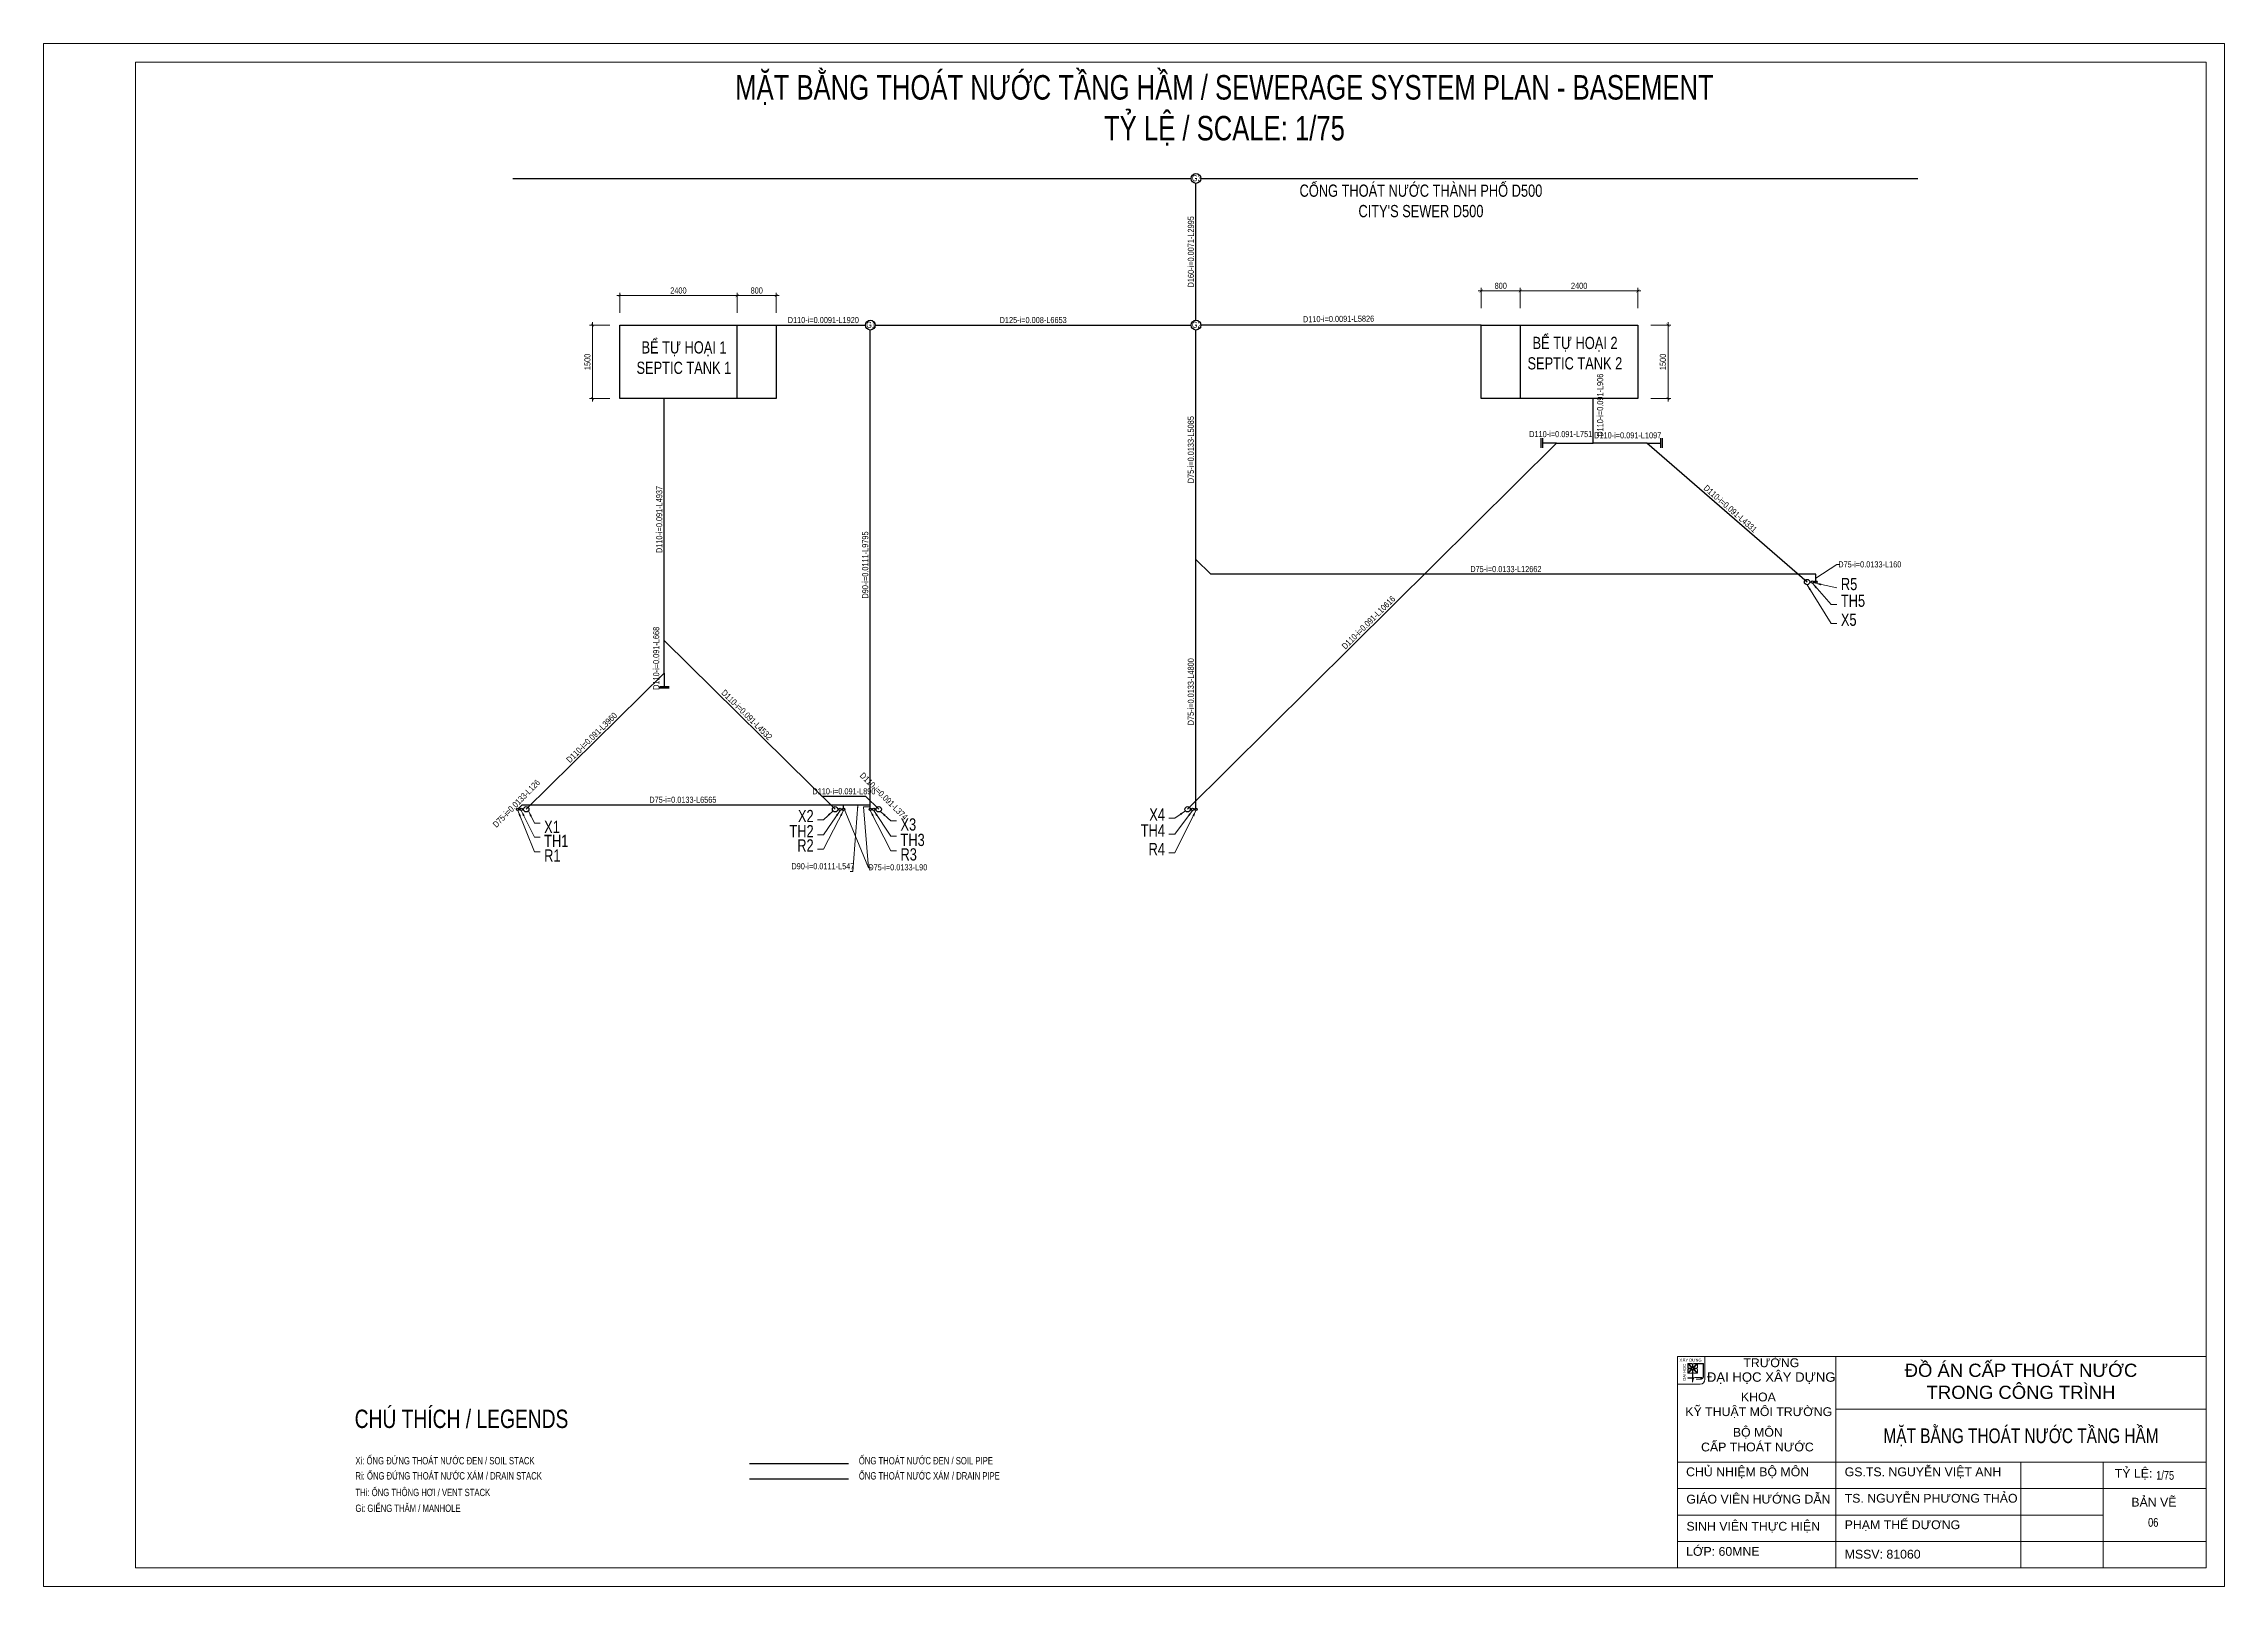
# Model space of a CAD drawing. Header units: millimetres. Extents: x -819040 to 60987, y -269988 to 131461.
# Drawn here: x -107931 to -63381, y -44067 to -12567 of the extents above; entities that cross this region are included whole.
import ezdxf
from ezdxf.enums import TextEntityAlignment as Align

# ---------------------------------------------------------------- set-up
doc = ezdxf.new("R2010")
doc.units = ezdxf.units.MM
doc.layers.get('0').update_dxf_attribs({"lineweight": 9})
doc.layers.get('Defpoints').update_dxf_attribs({"lineweight": 9})
for name, color, linetype, lineweight in [('BE TU HOAI', 6, 'Continuous', 30), ('GHI CHU', 51, 'Continuous', 9), ('GHI CHU @ 100', 51, 'Continuous', 9), ('GHI CHU @ 50', 51, 'Continuous', 9), ('KHUNG GIAY-A2', 7, 'Continuous', 9), ('KHUNG TEN', 7, 'Continuous', 9), ('KICH THUOC', 21, 'Continuous', 13), ('KICH THUOC @ 50', 21, 'Continuous', 13), ('NETMANH', 43, 'Continuous', 9), ('NETMANH @ 50', 43, 'Continuous', 9), ('THOAT HOI-CONTINOUS', 2, 'Continuous', 30), ('THOAT RUA-CONTINOUS', 3, 'Continuous', 30), ('THOAT RUA-MIENG BAT', 3, 'ONG_THOAT', 30), ('THOAT XI-CONTINOUS', 6, 'Continuous', 30), ('THOAT XI-MIENG BAT', 6, 'ONG_THOAT', 30)]:
    doc.layers.add(name, color=color, linetype=linetype, lineweight=lineweight)
doc.styles.add('ARIANH', font='VnArialH.TTF')
doc.styles.add('KICH THUOC', font='arial.ttf', dxfattribs={"width": 0.75})
doc.styles.get("Standard").update_dxf_attribs({"font": 'arial.ttf', "width": 0.75})
doc.styles.add('TCVN-10', font='arial.ttf', dxfattribs={"width": 0.75, "height": 10})
doc.styles.add('TCVN-2.5', font='arial.ttf', dxfattribs={"width": 0.75, "height": 2.5})
doc.linetypes.add('ONG_THOAT', pattern='A,6,-1,[")",Standard,S=2,R=0,X=-0.466667,Y=-1],-0.2', length=7.2)
doc.dimstyles.new('TCVN-2.5', dxfattribs={"dimtxt": 2.5, "dimasz": 1.2, "dimexe": 1.2, "dimexo": 0, "dimgap": 0.8, "dimtad": 1, "dimtoh": 1, "dimdec": 0, "dimzin": 0, "dimdsep": 46, "dimtxsty": 'KICH THUOC', "dimblk": 'ARCHTICK', "dimcen": 1.2, "dimdle": 1.2, "dimclrd": 31, "dimclre": 31, "dimclrt": 256, "dimadec": 0, "dimazin": 0, "dimtm": 1e-09, "dimtfac": 1, "dimtdec": 0, "dimtix": 1, "dimtofl": 0, "dimtmove": 0, "dimatfit": 2, "dimfxl": 7, "dimfxlon": 1, "dimtolj": 1, "dimtzin": 0, "dimlwd": -1, "dimlwe": -1, "dimarcsym": 1})
doc.dimstyles.new('TCVN-2.5 D-i-L', dxfattribs={"dimtxt": 2.5, "dimasz": 1.2, "dimexe": 1.2, "dimexo": 0, "dimgap": 0.8, "dimtad": 1, "dimtoh": 1, "dimdec": 0, "dimzin": 0, "dimdsep": 46, "dimtxsty": 'KICH THUOC', "dimblk": 'ARCHTICK', "dimcen": 1.2, "dimdle": 1.2, "dimse1": 1, "dimse2": 1, "dimsd1": 1, "dimsd2": 1, "dimclrd": 256, "dimclre": 256, "dimclrt": 256, "dimadec": 0, "dimazin": 0, "dimtm": 1e-09, "dimtfac": 1, "dimtdec": 0, "dimtofl": 0, "dimtmove": 1, "dimatfit": 2, "dimfxl": 1, "dimtolj": 1, "dimtzin": 0, "dimlwd": -1, "dimlwe": -1, "dimarcsym": 1})

msp = doc.modelspace()

# ---------------------------------------------------------------- texts
at = {"layer": 'GHI CHU', "insert": (-83687.1, -15443.5), "char_height": 250, "attachment_point": 1}
msp.add_mtext_dynamic_manual_height_columns("\\pi1413.34108;CỐNG THOÁT NƯỚC THÀNH PHỐ D500\\P\\pi2616.4874;CITY'S SEWER D500", width=7761.027, gutter_width=301.5, heights=[819.1], dxfattribs=at)
at = {"layer": 'GHI CHU @ 100', "char_height": 250, "attachment_point": 1, "style": 'TCVN-2.5'}
for s, insert in [('\\pi622.65006;BỂ TỰ HOẠI 1\\P\\pi519.75528;SEPTIC TANK 1', (-96339, -18643.5)), ('\\pi605.51159;BỂ TỰ HOẠI 2\\P\\pi502.61681;SEPTIC TANK 2', (-78119.6, -18552.5))]:
    msp.add_mtext_dynamic_manual_height_columns(s, width=2915.534, gutter_width=1250, heights=[0], dxfattribs=dict(at, insert=insert))
at = {"layer": 'GHI CHU @ 100', "char_height": 250, "style": 'TCVN-2.5'}
for s, insert, attachment_point in [('R5', (-71215.3, -23729.2), 7), ('TH5', (-71215.3, -24070.5), 7), ('X5', (-71215.3, -24457.9), 7), ('X1', (-97706.2, -28434.9), 1), ('X2', (-92200.3, -28462.8), 9), ('X3', (-90426.2, -28384.5), 1), ('TH4', (-85023.6, -28756.8), 9), ('X4', (-85023.6, -28432.8), 9), ('TH1', (-97706.2, -28721.3), 1), ('TH2', (-92200.3, -28771.8), 9), ('R2', (-92200.3, -29063.2), 9), ('TH3', (-90426.2, -28699.8), 1), ('R4', (-85023.6, -29136.9), 9), ('R1', (-97706.2, -29019.1), 1), ('R3', (-90426.2, -28995.9), 1)]:
    msp.add_mtext(s, dxfattribs=dict(at, insert=insert, attachment_point=attachment_point))
at = {"layer": 'GHI CHU @ 50', "style": 'TCVN-2.5', "width": 0.75}
for s, p in [('G3', (-84473.6, -15375.8)), ('G1', (-91127.1, -18370.4)), ('G2', (-84473.6, -18370.4))]:
    msp.add_text(s, height=125, dxfattribs=at).set_placement(p)
at = {"layer": 'GHI CHU @ 50', "insert": (-83808.1, -13930.8), "char_height": 500, "attachment_point": 5, "style": 'TCVN-10'}
msp.add_mtext_dynamic_manual_height_columns('MẶT BẰNG THOÁT NƯỚC TẦNG HẦM / SEWERAGE SYSTEM PLAN - BASEMENT\\PTỶ LỆ / SCALE: 1/75', width=21002.742, gutter_width=2500, heights=[0], dxfattribs=at)
at = {"layer": 'KICH THUOC @ 50', "char_height": 125, "style": 'KICH THUOC'}
for insert, attachment_point in [((-71236.4, -23142.1), 1), ((-91781.4, -29063.4), 9), ((-91226.1, -29289.4), 1), ((-91078.4, -29209.5), 9), ((-91076.8, -29084.5), 1)]:
    msp.add_mtext('\\A1;', dxfattribs=dict(at, insert=insert, attachment_point=attachment_point))

# ---------------------------------------------------------------- blocks, each defined once
blk = doc.blocks.new('_ArchTick')
at = {"color": 0, "linetype": 'ByBlock', "const_width": 0.15}
blk.add_lwpolyline([(-0.5, -0.5), (0.5, 0.5)], dxfattribs=at)
blk = doc.blocks.new('*U281')
at = {"layer": 'KHUNG TEN'}
for p, q in [((0, 2880), (-7200, 2880)), ((-7200, 0), (-7200, 2880)), ((-6824, 2880), (-7200, 2880)), ((-7200, 2503), (-7200, 2880)), ((-7056, 2782), (-7005, 2782)), ((-7056, 2777), (-7056, 2782)), ((-7056, 2782), (-7005, 2782)), ((-7056, 2778), (-7056, 2782)), ((-7056, 2782), (-7005, 2782)), ((-7056, 2777), (-7056, 2782)), ((-7056, 2781), (-7006, 2781)), ((-7056, 2777), (-7056, 2781)), ((-7056, 2778), (-6997, 2720)), ((-7055, 2732), (-7056, 2778)), ((-7056, 2777), (-6998, 2719)), ((-7056, 2731), (-7056, 2777)), ((-7056, 2777), (-6998, 2719)), ((-7056, 2731), (-7056, 2777)), ((-7056, 2777), (-6998, 2719)), ((-7056, 2731), (-7056, 2777)), ((-7056, 2655), (-6998, 2714)), ((-7056, 2656), (-6997, 2714)), ((-7056, 2656), (-6998, 2714)), ((-7056, 2655), (-6998, 2713)), ((-7055, 2703), (-7056, 2656)), ((-7056, 2702), (-7056, 2655)), ((-7056, 2702), (-7056, 2655)), ((-7056, 2702), (-7056, 2656)), ((-7052, 2782), (-6994, 2724)), ((-7052, 2782), (-6994, 2724)), ((-7052, 2781), (-6994, 2723)), ((-7052, 2651), (-6994, 2709)), ((-7052, 2651), (-6994, 2709)), ((-7052, 2651), (-6994, 2709)), ((-7051, 2782), (-6993, 2724)), ((-7051, 2720), (-7044, 2716)), ((-7051, 2712), (-7044, 2716)), ((-7051, 2652), (-6993, 2710)), ((-7050, 2721), (-7044, 2716)), ((-7050, 2721), (-7043, 2717)), ((-7050, 2721), (-7044, 2716)), ((-7050, 2713), (-7043, 2717)), ((-7050, 2712), (-7044, 2716)), ((-7050, 2712), (-7044, 2716)), ((-6998, 2719), (-7049, 2719)), ((-6997, 2720), (-7048, 2720)), ((-6998, 2719), (-7048, 2719)), ((-6998, 2719), (-7048, 2719)), ((-6998, 2714), (-7048, 2714)), ((-6998, 2714), (-7048, 2714)), ((-6998, 2713), (-7048, 2713)), ((-6997, 2714), (-7047, 2714)), ((-6995, 2774), (-6991, 2769)), ((-6995, 2774), (-6991, 2769)), ((-6994, 2775), (-6990, 2770)), ((-6994, 2774), (-6991, 2769)), ((-6994, 2724), (-6994, 2770)), ((-6994, 2723), (-6994, 2770)), ((-6994, 2724), (-6994, 2770)), ((-6994, 2529), (-6994, 2709)), ((-6994, 2529), (-6994, 2709)), ((-6994, 2529), (-6994, 2709)), ((-6993, 2724), (-6993, 2771)), ((-6993, 2530), (-6993, 2710)), ((-6987, 2774), (-6991, 2769)), ((-6988, 2774), (-6991, 2769)), ((-6987, 2774), (-6991, 2769)), ((-6987, 2775), (-6990, 2770)), ((-6930, 2782), (-6988, 2724)), ((-6930, 2782), (-6988, 2724)), ((-6930, 2781), (-6988, 2723)), ((-6988, 2724), (-6988, 2770)), ((-6988, 2723), (-6988, 2770)), ((-6988, 2724), (-6988, 2770)), ((-6930, 2651), (-6988, 2709)), ((-6988, 2560), (-6988, 2709)), ((-6930, 2651), (-6988, 2709)), ((-6988, 2560), (-6988, 2709)), ((-6930, 2651), (-6988, 2709)), ((-6988, 2560), (-6988, 2709)), ((-6929, 2782), (-6987, 2724)), ((-6987, 2724), (-6987, 2771)), ((-6929, 2652), (-6987, 2710)), ((-6987, 2561), (-6987, 2710)), ((-6926, 2777), (-6984, 2719)), ((-6926, 2777), (-6984, 2719)), ((-6925, 2777), (-6984, 2719)), ((-6984, 2719), (-6937, 2719)), ((-6984, 2719), (-6938, 2719)), ((-6984, 2719), (-6937, 2719)), ((-6926, 2655), (-6984, 2714)), ((-6984, 2714), (-6937, 2714)), ((-6925, 2656), (-6984, 2714)), ((-6984, 2714), (-6937, 2714)), ((-6926, 2655), (-6984, 2713)), ((-6984, 2713), (-6938, 2713)), ((-6925, 2778), (-6983, 2720)), ((-6983, 2720), (-6937, 2720)), ((-6925, 2656), (-6983, 2714)), ((-6983, 2714), (-6937, 2714)), ((-6977, 2781), (-6847, 2781)), ((-6976, 2782), (-6847, 2782)), ((-6976, 2782), (-6846, 2782)), ((-6976, 2782), (-6847, 2782)), ((-6934, 2720), (-6938, 2716)), ((-6934, 2720), (-6938, 2716)), ((-6933, 2720), (-6938, 2717)), ((-6938, 2717), (-6933, 2713)), ((-6938, 2716), (-6934, 2713)), ((-6938, 2716), (-6934, 2713)), ((-6933, 2721), (-6937, 2717)), ((-6937, 2717), (-6933, 2714)), ((-6926, 2777), (-6926, 2782)), ((-6926, 2777), (-6926, 2781)), ((-6926, 2731), (-6926, 2777)), ((-6926, 2731), (-6926, 2777)), ((-6926, 2702), (-6926, 2655)), ((-6926, 2702), (-6926, 2655)), ((-6925, 2778), (-6925, 2782)), ((-6925, 2777), (-6925, 2782)), ((-6925, 2732), (-6925, 2778)), ((-6925, 2731), (-6925, 2777)), ((-6925, 2703), (-6925, 2656)), ((-6925, 2702), (-6925, 2656)), ((-6847, 2782), (-6847, 2595)), ((-6847, 2782), (-6847, 2595)), ((-6847, 2781), (-6847, 2595)), ((-6846, 2782), (-6846, 2596)), ((-6824, 2880), (-6824, 2570)), ((-5040, 0), (-5040, 2880)), ((0, 2160), (0, 2880)), ((-6890, 2503), (-7200, 2503)), ((-6994, 2589), (-7058, 2589)), ((-7058, 2582), (-7058, 2589)), ((-6994, 2589), (-7058, 2589)), ((-7058, 2583), (-7058, 2589)), ((-6994, 2588), (-7058, 2588)), ((-7058, 2582), (-7058, 2588)), ((-6994, 2583), (-7058, 2583)), ((-6994, 2582), (-7058, 2582)), ((-6994, 2582), (-7058, 2582)), ((-6993, 2589), (-7057, 2589)), ((-7057, 2583), (-7057, 2589)), ((-6993, 2583), (-7057, 2583)), ((-7056, 2656), (-7056, 2652)), ((-7056, 2656), (-7056, 2651)), ((-7056, 2655), (-7056, 2651)), ((-7056, 2655), (-7056, 2651)), ((-7056, 2652), (-7005, 2652)), ((-7056, 2651), (-7005, 2651)), ((-7056, 2651), (-7006, 2651)), ((-7056, 2651), (-7005, 2651)), ((-6994, 2657), (-6991, 2661)), ((-6994, 2657), (-6991, 2661)), ((-6994, 2657), (-6991, 2660)), ((-6985, 2574), (-6994, 2529)), ((-6986, 2574), (-6994, 2529)), ((-6985, 2574), (-6994, 2529)), ((-6993, 2658), (-6990, 2661)), ((-6985, 2575), (-6993, 2530)), ((-6991, 2661), (-6985, 2655)), ((-6991, 2661), (-6985, 2655)), ((-6991, 2660), (-6986, 2655)), ((-6990, 2661), (-6985, 2656)), ((-6977, 2651), (-6926, 2651)), ((-6976, 2652), (-6925, 2652)), ((-6976, 2651), (-6926, 2651)), ((-6976, 2651), (-6925, 2651)), ((-6865, 2591), (-6960, 2591)), ((-6865, 2591), (-6960, 2591)), ((-6864, 2592), (-6959, 2592)), ((-6865, 2591), (-6959, 2591)), ((-6888, 2575), (-6942, 2571)), ((-6888, 2575), (-6942, 2571)), ((-6888, 2575), (-6942, 2571)), ((-6872, 2571), (-6942, 2571)), ((-6872, 2571), (-6942, 2571)), ((-6872, 2571), (-6942, 2571)), ((-6887, 2576), (-6941, 2571)), ((-6871, 2571), (-6941, 2571)), ((-6926, 2655), (-6926, 2651)), ((-6926, 2655), (-6926, 2651)), ((-6925, 2656), (-6925, 2652)), ((-6925, 2656), (-6925, 2651)), ((0, 2160), (-5040, 2160)), ((0, 1440), (0, 2160)), ((-7200, 1440), (0, 1440)), ((-2520, 0), (-2520, 1440)), ((-1401, 0), (-1401, 1440)), ((0, 1080), (0, 1440)), ((-7200, 1080), (0, 1080)), ((0, 360), (0, 1080)), ((-7200, 720), (-1401, 720)), ((-7200, 360), (0, 360)), ((0, 0), (0, 360)), ((-5040, 0), (-7200, 0)), ((-2520, 0), (-5040, 0)), ((-1440, 0), (-2520, 0)), ((0, 0), (-1440, 0))]:
    blk.add_line(p, q, dxfattribs=at)
for points in [[(0, 0), (0, 1440), (-7200, 1440), (-7200, 0)], [(-7200, 0), (0, 0)]]:
    blk.add_lwpolyline(points, dxfattribs=at)
for centre, radius, start, end in [((-7044, 2731), 12.7, 182.09, 237.073), ((-7044, 2731), 12.7, 182.09, 237.073), ((-7043, 2731), 12.7, 182.09, 237.073), ((-7045, 2702), 11.7, 117.544, 179.9029), ((-7045, 2702), 11.7, 117.544, 179.9029), ((-7044, 2702), 11.7, 117.544, 179.9029), ((-7043, 2732), 12.7, 182.09, 237.073), ((-7044, 2703), 11.7, 117.544, 179.9029), ((-7006, 2770), 11.7, 0.049, 89.951), ((-7005, 2770), 11.7, 0.049, 89.951), ((-7005, 2771), 11.7, 0.049, 89.951), ((-7005, 2770), 11.7, 0.049, 89.951), ((-6976, 2770), 11.7, 90.049, 179.951), ((-6976, 2770), 11.7, 90.049, 179.951), ((-6977, 2770), 11.7, 90.049, 179.951), ((-6976, 2771), 11.7, 90.049, 179.951), ((-6938, 2731), 11.7, 270.0009, 359.9029), ((-6938, 2702), 11.7, 0.0971, 89.9991), ((-6937, 2732), 11.7, 270.0009, 359.9029), ((-6937, 2731), 11.7, 270.0009, 359.9029), ((-6937, 2731), 11.7, 270.0009, 359.9029), ((-6937, 2702), 11.7, 0.0971, 89.9991), ((-6937, 2703), 11.7, 0.0971, 89.9991), ((-6937, 2702), 11.7, 0.0971, 89.9991), ((-7006, 2663), 11.7, 270.049, 359.951), ((-7005, 2663), 11.7, 270.049, 359.951), ((-7005, 2664), 11.7, 270.049, 359.951), ((-7005, 2663), 11.7, 270.049, 359.951), ((-6976, 2663), 11.7, 180.049, 269.951), ((-6977, 2663), 11.7, 180.049, 269.951), ((-6976, 2663), 11.7, 180.049, 269.951), ((-6976, 2664), 11.7, 180.049, 269.951), ((-6960, 2563), 28.3, 89.9871, 156.3994), ((-6959, 2564), 28.3, 89.9871, 156.3994), ((-6960, 2563), 28.3, 89.9871, 156.3994), ((-6959, 2563), 28.3, 89.9871, 156.3994), ((-6890, 2569), 65.9, 270, 0), ((-6888, 2600), 24.5, 270, 339.999), ((-6888, 2599), 24.5, 270, 339.999), ((-6888, 2600), 24.5, 270, 339.999), ((-6887, 2600), 24.5, 270, 339.999), ((-6872, 2595), 24.7, 270, 0), ((-6872, 2595), 24.7, 270, 0), ((-6872, 2595), 24.7, 270, 0), ((-6871, 2596), 24.7, 270, 0)]:
    blk.add_arc(centre, radius, start, end, dxfattribs=at)
at = {"layer": 'KHUNG TEN', "style": 'ARIANH'}
for s, p in [('x   y dùng', (-7171, 2810)), ('¢', (-7128, 2809))]:
    blk.add_text(s, height=39, dxfattribs=at).set_placement(p)
blk.add_text('®¹i häc', height=39, rotation=90, dxfattribs=at).set_placement((-7085, 2551))
for s, insert, char_height, width, attachment_point in [('{\\fArial|b0|i0|c0|p34;ĐẠI HỌC XÂY DỰNG}', (-6798, 2663), 128, 7638.54, 1), ('{\\fArial|b0|i0|c0|p34;TRƯỜNG}', (-6301, 2854), 120, 7638.54, 1), ('{\\fArial|b0|i0|c0|p34;ĐỒ ÁN CẤP THOÁT NƯỚC\\PTRONG CÔNG TRÌNH}', (-2520, 2540), 180, 5040, 5), ('\\pi796.03087;{\\fArial|b0|i0|c0|p34;KHOA\\P\\pi38.66388;KỸ THUẬT MÔI TRƯỜNG }', (-7130, 2388), 120, 2055.12, 1), ('\\pi657.88068;{\\fArial|b0|i0|c0|p34;BỘ MÔN \\P\\pi224.82474;CẤP THOÁT NƯỚC}', (-7102, 1907), 120, 1969.62, 1), ('{\\fArial|b0|i0|c0|p34;CHỦ NHIỆM BỘ MÔN}', (-7081, 1369), 120, 2368.22, 1), ('{\\fArial|b0|i0|c0|p34;GS.TS. NGUYỄN VIỆT ANH}', (-4921, 1369), 120, 2368.22, 1), ('{\\fArial|b0|i0|c0|p34;TỶ LỆ:}', (-1243, 1348), 120, 1287.18, 1), ('{\\fArial|b0|i0|c0|p34;GIÁO VIÊN HƯỚNG DẪN}', (-7078, 997), 120, 2368.22, 1), ('{\\fArial|b0|i0|c0|p34;TS. NGUYỄN PHƯƠNG THẢO}', (-4921, 1009), 120, 2537.36, 1), ('{\\fArial|b0|i0|c0|p34;BẢN VẼ }', (-1017, 956), 120, 1287.18, 1), ('{\\fArial|b0|i0|c0|p34;SINH VIÊN THỰC HIỆN}', (-7076, 628), 120, 2368.22, 1), ('{\\fArial|b0|i0|c0|p34;PHẠM THẾ DƯƠNG}', (-4921, 649), 120, 2368.22, 1), ('L{\\fArial|b0|i0|c0|p34;Ớ}P: 60MNE', (-7081, 286), 120, 2368.22, 1), ('MSSV: 81060', (-4921, 248), 120, 2368.22, 1)]:
    blk.add_mtext(s, dxfattribs=dict(at, insert=insert, char_height=char_height, width=width, attachment_point=attachment_point))
at = {"layer": 'KHUNG TEN', "width": 0.75}
blk.add_attdef('TEN_BAN_VE', text='', height=200, dxfattribs=at).set_placement((-2520, 1800), align=Align.MIDDLE_CENTER)
at = {"layer": 'KHUNG TEN', "style": 'TCVN-10', "width": 0.75}
for tag, p in [('TY_LE', (-679, 1201)), ('STT', (-789, 561)), ('NGAY_HOAN_THANH', (-1271, 121))]:
    blk.add_attdef(tag, p, '', height=120, dxfattribs=at)
blk = doc.blocks.new('*D2003')
at = {"layer": 'Defpoints', "color": 0, "transparency": 16777216}
for p in [(-95251, -25420), (-95251, -25420), (-98071, -28200)]:
    blk.add_point(p, dxfattribs=at)
at = {"layer": 'KICH THUOC', "transparency": 16777216, "insert": (-96734, -26736), "char_height": 125, "attachment_point": 5, "rotation": 44.5904, "style": 'KICH THUOC'}
blk.add_mtext('\\A1;D110-i=0.091-L3960', dxfattribs=at)
blk = doc.blocks.new('*D2004')
at = {"layer": 'Defpoints', "color": 0, "transparency": 16777216}
for p in [(-95251, -24752), (-92027, -27937), (-92027, -27937)]:
    blk.add_point(p, dxfattribs=at)
at = {"layer": 'KICH THUOC', "transparency": 16777216, "insert": (-93566, -26271), "char_height": 125, "attachment_point": 5, "rotation": 315.3485, "style": 'KICH THUOC'}
blk.add_mtext('\\A1;D110-i=0.091-L4532', dxfattribs=at)
blk = doc.blocks.new('*D2005')
at = {"layer": 'Defpoints', "color": 0, "transparency": 16777216}
for p in [(-92027, -27937), (-91137, -27937), (-91137, -27937)]:
    blk.add_point(p, dxfattribs=at)
at = {"layer": 'KICH THUOC', "transparency": 16777216, "insert": (-91582, -27833), "char_height": 125, "attachment_point": 5, "style": 'KICH THUOC'}
blk.add_mtext('\\A1;D110-i=0.091-L890', dxfattribs=at)
blk = doc.blocks.new('*D2006')
at = {"layer": 'Defpoints', "color": 0, "transparency": 16777216}
for p in [(-95251, -19815), (-95251, -19815), (-95251, -24752)]:
    blk.add_point(p, dxfattribs=at)
at = {"layer": 'KICH THUOC', "transparency": 16777216, "insert": (-95355, -22283), "char_height": 125, "attachment_point": 5, "rotation": 90, "style": 'KICH THUOC'}
blk.add_mtext('\\A1;D110-i=0.091-L4937', dxfattribs=at)
blk = doc.blocks.new('*D2007')
at = {"layer": 'Defpoints', "color": 0, "transparency": 16777216}
for p in [(-77026, -20721), (-77026, -20721), (-84561, -28200)]:
    blk.add_point(p, dxfattribs=at)
at = {"layer": 'KICH THUOC', "transparency": 16777216, "insert": (-80867, -24387), "char_height": 125, "attachment_point": 5, "rotation": 44.785, "style": 'KICH THUOC'}
blk.add_mtext('\\A1;D110-i=0.091-L10616', dxfattribs=at)
blk = doc.blocks.new('*D2008')
at = {"layer": 'Defpoints', "color": 0, "transparency": 16777216}
for p in [(-75178, -20721), (-71906, -23560), (-71906, -23560)]:
    blk.add_point(p, dxfattribs=at)
at = {"layer": 'KICH THUOC', "transparency": 16777216, "insert": (-73474, -22062), "char_height": 125, "attachment_point": 5, "rotation": 319.0496, "style": 'KICH THUOC'}
blk.add_mtext('\\A1;D110-i=0.091-L4331', dxfattribs=at)
blk = doc.blocks.new('*D2009')
at = {"layer": 'Defpoints', "color": 0, "transparency": 16777216}
for p in [(-76275, -20721), (-75178, -20721), (-75178, -20721)]:
    blk.add_point(p, dxfattribs=at)
at = {"layer": 'KICH THUOC', "transparency": 16777216, "insert": (-75570, -20565), "char_height": 125, "attachment_point": 5, "style": 'KICH THUOC'}
blk.add_mtext('\\A1;D110-i=0.091-L1097', dxfattribs=at)
blk = doc.blocks.new('*D2010')
at = {"layer": 'Defpoints', "color": 0, "transparency": 16777216}
for p in [(-77026, -20721), (-76275, -20721), (-76275, -20721)]:
    blk.add_point(p, dxfattribs=at)
at = {"layer": 'KICH THUOC', "transparency": 16777216, "insert": (-76939, -20540), "char_height": 125, "attachment_point": 5, "style": 'KICH THUOC'}
blk.add_mtext('\\A1;D110-i=0.091-L751', dxfattribs=at)
blk = doc.blocks.new('*D2011')
at = {"layer": 'Defpoints', "color": 0, "transparency": 16777216}
for p in [(-76275, -19815), (-76045, -19815), (-76275, -20721)]:
    blk.add_point(p, dxfattribs=at)
at = {"layer": 'KICH THUOC', "transparency": 16777216, "insert": (-76133, -19949), "char_height": 125, "attachment_point": 5, "rotation": 90, "style": 'KICH THUOC'}
blk.add_mtext('\\A1;D110-i=0.091-L906', dxfattribs=at)
blk = doc.blocks.new('*D2012')
at = {"layer": 'Defpoints', "color": 0, "transparency": 16777216}
for p in [(-98155, -28110), (-91590, -28110), (-91590, -28110)]:
    blk.add_point(p, dxfattribs=at)
at = {"layer": 'KICH THUOC', "transparency": 16777216, "insert": (-94872, -28006), "char_height": 125, "attachment_point": 5, "style": 'KICH THUOC'}
blk.add_mtext('\\A1;D75-i=0.0133-L6565', dxfattribs=at)
blk = doc.blocks.new('*D2013')
at = {"layer": 'Defpoints', "color": 0, "transparency": 16777216}
for p in [(-91590, -28110), (-91043, -28110), (-91043, -28110)]:
    blk.add_point(p, dxfattribs=at)
at = {"layer": 'KICH THUOC', "transparency": 16777216, "insert": (-92011, -29363), "char_height": 125, "attachment_point": 5, "style": 'KICH THUOC'}
blk.add_mtext('\\A1;D90-i=0.0111-L547', dxfattribs=at)
blk = doc.blocks.new('*D2014')
at = {"layer": 'Defpoints', "color": 0, "transparency": 16777216}
for p in [(-84390, -23400), (-84390, -23400), (-84390, -28200)]:
    blk.add_point(p, dxfattribs=at)
at = {"layer": 'KICH THUOC', "transparency": 16777216, "insert": (-84494, -25800), "char_height": 125, "attachment_point": 5, "rotation": 90, "style": 'KICH THUOC'}
blk.add_mtext('\\A1;D75-i=0.0133-L4800', dxfattribs=at)
blk = doc.blocks.new('*D2015')
at = {"layer": 'Defpoints', "color": 0, "transparency": 16777216}
for p in [(-84390, -18315), (-84390, -18315), (-84390, -23400)]:
    blk.add_point(p, dxfattribs=at)
at = {"layer": 'KICH THUOC', "transparency": 16777216, "insert": (-84494, -20857), "char_height": 125, "attachment_point": 5, "rotation": 90, "style": 'KICH THUOC'}
blk.add_mtext('\\A1;D75-i=0.0133-L5085', dxfattribs=at)
blk = doc.blocks.new('*D2016')
at = {"layer": 'Defpoints', "color": 0, "transparency": 16777216}
for p in [(-91043, -18315), (-91043, -18315), (-91043, -28110)]:
    blk.add_point(p, dxfattribs=at)
at = {"layer": 'KICH THUOC', "transparency": 16777216, "insert": (-91147, -23212), "char_height": 125, "attachment_point": 5, "rotation": 90, "style": 'KICH THUOC'}
blk.add_mtext('\\A1;D90-i=0.0111-L9795', dxfattribs=at)
blk = doc.blocks.new('*D2017')
at = {"layer": 'Defpoints', "color": 0, "transparency": 16777216}
for p in [(-92963, -18315), (-91043, -18315), (-91043, -18315)]:
    blk.add_point(p, dxfattribs=at)
at = {"layer": 'KICH THUOC', "transparency": 16777216, "insert": (-92003, -18211), "char_height": 125, "attachment_point": 5, "style": 'KICH THUOC'}
blk.add_mtext('\\A1;D110-i=0.0091-L1920', dxfattribs=at)
blk = doc.blocks.new('*D2018')
at = {"layer": 'Defpoints', "color": 0, "transparency": 16777216}
for p in [(-91043, -18315), (-84390, -18315), (-84390, -18315)]:
    blk.add_point(p, dxfattribs=at)
at = {"layer": 'KICH THUOC', "transparency": 16777216, "insert": (-87716, -18211), "char_height": 125, "attachment_point": 5, "style": 'KICH THUOC'}
blk.add_mtext('\\A1;D125-i=0.008-L6653', dxfattribs=at)
blk = doc.blocks.new('*D2019')
at = {"layer": 'Defpoints', "color": 0, "transparency": 16777216}
for p in [(-84390, -18315), (-78564, -18269), (-78564, -18269)]:
    blk.add_point(p, dxfattribs=at)
at = {"layer": 'KICH THUOC', "transparency": 16777216, "insert": (-81477, -18188), "char_height": 125, "attachment_point": 5, "rotation": 0.4514, "style": 'KICH THUOC'}
blk.add_mtext('\\A1;D110-i=0.0091-L5826', dxfattribs=at)
blk = doc.blocks.new('*D2020')
at = {"layer": 'Defpoints', "color": 0, "transparency": 16777216}
for p in [(-84390, -15320), (-84390, -15320), (-84390, -18315)]:
    blk.add_point(p, dxfattribs=at)
at = {"layer": 'KICH THUOC', "transparency": 16777216, "insert": (-84493, -16817), "char_height": 125, "attachment_point": 5, "rotation": 90, "style": 'KICH THUOC'}
blk.add_mtext('\\A1;D160-i=0.0071-L2995', dxfattribs=at)
blk = doc.blocks.new('*D2021')
at = {"layer": 'Defpoints', "color": 0, "transparency": 16777216}
for p in [(-84390, -23400), (-71728, -23400), (-71728, -23400)]:
    blk.add_point(p, dxfattribs=at)
at = {"layer": 'KICH THUOC', "transparency": 16777216, "insert": (-78059, -23296), "char_height": 125, "attachment_point": 5, "style": 'KICH THUOC'}
blk.add_mtext('\\A1;D75-i=0.0133-L12662', dxfattribs=at)
blk = doc.blocks.new('*D2022')
at = {"layer": 'Defpoints', "color": 0, "transparency": 16777216}
for p in [(-98243, -28200), (-98155, -28110), (-98155, -28110)]:
    blk.add_point(p, dxfattribs=at)
at = {"layer": 'KICH THUOC', "transparency": 16777216, "insert": (-98273, -28082), "char_height": 125, "attachment_point": 5, "rotation": 45.4024, "style": 'KICH THUOC'}
blk.add_mtext('\\A1;D75-i=0.0133-L126', dxfattribs=at)
blk = doc.blocks.new('*D2023')
at = {"layer": 'Defpoints', "color": 0, "transparency": 16777216}
for p in [(-71728, -23400), (-71728, -23400), (-71728, -23560)]:
    blk.add_point(p, dxfattribs=at)
at = {"layer": 'KICH THUOC', "transparency": 16777216, "insert": (-70625, -23200), "char_height": 125, "attachment_point": 5, "style": 'KICH THUOC'}
blk.add_mtext('\\A1;D75-i=0.0133-L160', dxfattribs=at)
blk = doc.blocks.new('*D2024')
at = {"layer": 'Defpoints', "color": 0, "transparency": 16777216}
for p in [(-91137, -27937), (-90871, -28200), (-90871, -28200)]:
    blk.add_point(p, dxfattribs=at)
at = {"layer": 'KICH THUOC', "transparency": 16777216, "insert": (-90767, -27932), "char_height": 125, "attachment_point": 5, "rotation": 315.323, "style": 'KICH THUOC'}
blk.add_mtext('\\A1;D110-i=0.091-L374', dxfattribs=at)
blk = doc.blocks.new('*D2025')
at = {"layer": 'Defpoints', "color": 0, "transparency": 16777216}
for p in [(-95251, -24752), (-95251, -24752), (-95251, -25420)]:
    blk.add_point(p, dxfattribs=at)
at = {"layer": 'KICH THUOC', "transparency": 16777216, "insert": (-95417, -25118), "char_height": 125, "attachment_point": 5, "rotation": 90, "style": 'KICH THUOC'}
blk.add_mtext('\\A1;D110-i=0.091-L668', dxfattribs=at)
blk = doc.blocks.new('*D2026')
at = {"layer": 'Defpoints', "color": 0, "transparency": 16777216}
for p in [(-92542, -28200), (-91590, -28110), (-91590, -28200)]:
    blk.add_point(p, dxfattribs=at)
at = {"layer": 'KICH THUOC', "transparency": 16777216, "insert": (-90481, -29385), "char_height": 125, "attachment_point": 5, "style": 'KICH THUOC'}
blk.add_mtext('\\A1;D75-i=0.0133-L90', dxfattribs=at)
blk = doc.blocks.new('*D2027')
at = {"layer": 'Defpoints', "color": 0, "transparency": 16777216}
for p in [(-96163, -18315), (-96717, -19815), (-96163, -19815)]:
    blk.add_point(p, dxfattribs=at)
at = {"layer": 'KICH THUOC', "color": 31, "transparency": 16777216}
for p, q in [((-96717, -18255), (-96717, -19875)), ((-96367, -18315), (-96777, -18315)), ((-96367, -19815), (-96777, -19815))]:
    blk.add_line(p, q, dxfattribs=at)
at = {"layer": 'KICH THUOC', "color": 31, "transparency": 16777216, "xscale": 59.99999999999995, "yscale": 59.99999999999995, "zscale": 59.99999999999995}
for p, rotation in [((-96717, -18315), 90), ((-96717, -19815), 270)]:
    blk.add_blockref('_ArchTick', p, dxfattribs=dict(at, rotation=rotation))
at = {"layer": 'KICH THUOC', "transparency": 16777216, "insert": (-96821, -19065), "char_height": 125, "attachment_point": 5, "rotation": 90, "style": 'KICH THUOC'}
blk.add_mtext('\\A1;1500', dxfattribs=at)
blk = doc.blocks.new('*D2028')
at = {"layer": 'Defpoints', "color": 0, "transparency": 16777216}
for p in [(-75363, -18315), (-75363, -19815), (-74747, -19815)]:
    blk.add_point(p, dxfattribs=at)
at = {"layer": 'NETMANH', "color": 31, "transparency": 16777216}
for p, q in [((-74747, -18255), (-74747, -19875)), ((-75097, -18315), (-74687, -18315)), ((-75097, -19815), (-74687, -19815))]:
    blk.add_line(p, q, dxfattribs=at)
at = {"layer": 'NETMANH', "color": 31, "transparency": 16777216, "xscale": 59.99999999999995, "yscale": 59.99999999999995, "zscale": 59.99999999999995}
for p, rotation in [((-74747, -18315), 90), ((-74747, -19815), 270)]:
    blk.add_blockref('_ArchTick', p, dxfattribs=dict(at, rotation=rotation))
at = {"layer": 'NETMANH', "transparency": 16777216, "insert": (-74851, -19065), "char_height": 125, "attachment_point": 5, "rotation": 90, "style": 'KICH THUOC'}
blk.add_mtext('\\A1;1500', dxfattribs=at)
blk = doc.blocks.new('chu_thich-mat_bang_thoat')
at = {"layer": 'THOAT RUA-MIENG BAT'}
blk.add_line((8842, 1193), (10193, 1193), dxfattribs=at)
at = {"layer": 'THOAT XI-MIENG BAT'}
blk.add_line((8842, 1399), (10193, 1399), dxfattribs=at)
at = {"layer": 'GHI CHU', "insert": (858, 2133), "char_height": 250, "attachment_point": 1}
blk.add_mtext_dynamic_manual_height_columns('\\pi2607.60915;CHÚ THÍCH / LEGENDS', width=8099.21, gutter_width=6731, heights=[913], dxfattribs=at)
at = {"layer": 'GHI CHU @ 100', "char_height": 100, "attachment_point": 1, "style": 'TCVN-2.5'}
for s, insert in [('Xi: ỐNG ĐỨNG THOÁT NƯỚC ĐEN / SOIL STACK', (3476, 1488)), ('ỐNG THOÁT NƯỚC ĐEN / SOIL PIPE', (10332, 1488)), ('Ri: ỐNG ĐỨNG THOÁT NƯỚC XÁM / DRAIN STACK', (3476, 1282)), ('ỐNG THOÁT NƯỚC XÁM / DRAIN PIPE', (10332, 1282)), ('THi: ỐNG THÔNG HƠI / VENT STACK', (3476, 1056)), ('Gi: GIẾNG THĂM / MANHOLE', (3476, 841))]:
    blk.add_mtext_dynamic_manual_height_columns(s, width=3378.17, gutter_width=1250, heights=[0], dxfattribs=dict(at, insert=insert))
blk = doc.blocks.new('*D2100')
at = {"layer": 'Defpoints', "color": 0, "transparency": 16777216}
for p in [(-93763, -17712), (-96163, -18315), (-93763, -18315)]:
    blk.add_point(p, dxfattribs=at)
at = {"layer": 'KICH THUOC', "color": 31, "transparency": 16777216}
for p, q in [((-96223, -17712), (-93703, -17712)), ((-96163, -18062), (-96163, -17652)), ((-93763, -18062), (-93763, -17652))]:
    blk.add_line(p, q, dxfattribs=at)
at = {"layer": 'KICH THUOC', "color": 31, "transparency": 16777216, "xscale": 59.99999999999995, "yscale": 59.99999999999995, "zscale": 59.99999999999995, "rotation": 180}
blk.add_blockref('_ArchTick', (-96163, -17712), dxfattribs=at)
at = {"layer": 'KICH THUOC', "color": 31, "transparency": 16777216, "xscale": 59.99999999999995, "yscale": 59.99999999999995, "zscale": 59.99999999999995}
blk.add_blockref('_ArchTick', (-93763, -17712), dxfattribs=at)
at = {"layer": 'KICH THUOC', "transparency": 16777216, "insert": (-94963, -17608), "char_height": 125, "attachment_point": 5, "style": 'KICH THUOC'}
blk.add_mtext('\\A1;2400', dxfattribs=at)
blk = doc.blocks.new('*D2101')
at = {"layer": 'Defpoints', "color": 0, "transparency": 16777216}
for p in [(-92963, -17712), (-93763, -18315), (-92963, -18315)]:
    blk.add_point(p, dxfattribs=at)
at = {"layer": 'KICH THUOC', "color": 31, "transparency": 16777216}
for p, q in [((-93823, -17712), (-92903, -17712)), ((-93763, -18062), (-93763, -17652)), ((-92963, -18062), (-92963, -17652))]:
    blk.add_line(p, q, dxfattribs=at)
at = {"layer": 'KICH THUOC', "color": 31, "transparency": 16777216, "xscale": 59.99999999999995, "yscale": 59.99999999999995, "zscale": 59.99999999999995, "rotation": 180}
blk.add_blockref('_ArchTick', (-93763, -17712), dxfattribs=at)
at = {"layer": 'KICH THUOC', "color": 31, "transparency": 16777216, "xscale": 59.99999999999995, "yscale": 59.99999999999995, "zscale": 59.99999999999995}
blk.add_blockref('_ArchTick', (-92963, -17712), dxfattribs=at)
at = {"layer": 'KICH THUOC', "transparency": 16777216, "insert": (-93363, -17608), "char_height": 125, "attachment_point": 5, "style": 'KICH THUOC'}
blk.add_mtext('\\A1;800', dxfattribs=at)
blk = doc.blocks.new('*D2102')
at = {"layer": 'Defpoints', "color": 0, "transparency": 16777216}
for p in [(-77764, -17616), (-78564, -18315), (-77764, -18315)]:
    blk.add_point(p, dxfattribs=at)
at = {"layer": 'KICH THUOC', "color": 31, "transparency": 16777216}
for p, q in [((-78624, -17616), (-77704, -17616)), ((-78564, -17966), (-78564, -17556)), ((-77764, -17966), (-77764, -17556))]:
    blk.add_line(p, q, dxfattribs=at)
at = {"layer": 'KICH THUOC', "color": 31, "transparency": 16777216, "xscale": 59.99999999999995, "yscale": 59.99999999999995, "zscale": 59.99999999999995, "rotation": 180}
blk.add_blockref('_ArchTick', (-78564, -17616), dxfattribs=at)
at = {"layer": 'KICH THUOC', "color": 31, "transparency": 16777216, "xscale": 59.99999999999995, "yscale": 59.99999999999995, "zscale": 59.99999999999995}
blk.add_blockref('_ArchTick', (-77764, -17616), dxfattribs=at)
at = {"layer": 'KICH THUOC', "transparency": 16777216, "insert": (-78164, -17512), "char_height": 125, "attachment_point": 5, "style": 'KICH THUOC'}
blk.add_mtext('\\A1;800', dxfattribs=at)
blk = doc.blocks.new('*D2103')
at = {"layer": 'Defpoints', "color": 0, "transparency": 16777216}
for p in [(-75363, -17616), (-77764, -18315), (-75363, -18315)]:
    blk.add_point(p, dxfattribs=at)
at = {"layer": 'KICH THUOC', "color": 31, "transparency": 16777216}
for p, q in [((-77824, -17616), (-75303, -17616)), ((-77764, -17966), (-77764, -17556)), ((-75363, -17966), (-75363, -17556))]:
    blk.add_line(p, q, dxfattribs=at)
at = {"layer": 'KICH THUOC', "color": 31, "transparency": 16777216, "xscale": 59.99999999999995, "yscale": 59.99999999999995, "zscale": 59.99999999999995, "rotation": 180}
blk.add_blockref('_ArchTick', (-77764, -17616), dxfattribs=at)
at = {"layer": 'KICH THUOC', "color": 31, "transparency": 16777216, "xscale": 59.99999999999995, "yscale": 59.99999999999995, "zscale": 59.99999999999995}
blk.add_blockref('_ArchTick', (-75363, -17616), dxfattribs=at)
at = {"layer": 'KICH THUOC', "transparency": 16777216, "insert": (-76563, -17512), "char_height": 125, "attachment_point": 5, "style": 'KICH THUOC'}
blk.add_mtext('\\A1;2400', dxfattribs=at)
blk = doc.blocks.new('ong_kiem_tra_ngang')
at = {"layer": 'THOAT XI-CONTINOUS'}
for p, q in [((0, 0), (0, -280)), ((101, -280), (-101, -280)), ((101, -310), (-101, -310))]:
    blk.add_line(p, q, dxfattribs=at)

# ---------------------------------------------------------------- dimensions: what is measured, and where the dimension line sits
at = {"layer": 'KICH THUOC @ 50'}
for p1, p2, distance, dimstyle, override, picture, middle in [((-84389.7, -18314.5), (-84389.7, -15319.9), 0, 'TCVN-2.5 D-i-L', {"dimscale": 50, "dimpost": 'D160-i=0.0071-L<>', "dimtix": 0, "dimtofl": 0, "dimtmove": 1, "dimatfit": 2}, '*D2020', (-84493.5, -16817.2)), ((-96163, -18314.5), (-93762.9, -18314.5), 602.2, 'TCVN-2.5', {"dimscale": 50, "dimtix": 0, "dimtofl": 0, "dimtmove": 0, "dimatfit": 2}, '*D2100', (-94962.9, -17608.5)), ((-78563.5, -18314.5), (-77763.5, -18314.5), 698.4, 'TCVN-2.5', {"dimscale": 50, "dimtix": 0, "dimtofl": 0, "dimtmove": 0, "dimatfit": 2}, '*D2102', (-78163.5, -17512.3)), ((-96163, -18314.5), (-96163, -19814.9), -554, 'TCVN-2.5', {"dimscale": 50, "dimtix": 0, "dimtofl": 0, "dimtmove": 0, "dimatfit": 2}, '*D2027', (-96820.8, -19064.7)), ((-92962.9, -18314.5), (-91043.1, -18314.5), 0, 'TCVN-2.5 D-i-L', {"dimscale": 50, "dimpost": 'D110-i=0.0091-L<>', "dimtix": 0, "dimtofl": 0, "dimtmove": 1, "dimatfit": 2}, '*D2017', (-92003, -18210.7)), ((-91043.1, -18314.5), (-84389.7, -18314.5), 0, 'TCVN-2.5 D-i-L', {"dimscale": 50, "dimpost": 'D125-i=0.008-L<>', "dimtix": 0, "dimtofl": 0, "dimtmove": 1, "dimatfit": 2}, '*D2018', (-87716.4, -18210.6)), ((-84389.7, -18314.5), (-78563.5, -18268.6), 0, 'TCVN-2.5 D-i-L', {"dimscale": 50, "dimpost": 'D110-i=0.0091-L<>', "dimtix": 0, "dimtofl": 0, "dimtmove": 1, "dimatfit": 2}, '*D2019', (-81477.4, -18187.7)), ((-91043.1321, -28110), (-91043.1321, -18314.5044), 0, 'TCVN-2.5 D-i-L', {"dimscale": 50, "dimpost": 'D90-i=0.0111-L<>', "dimtix": 0, "dimtofl": 0, "dimtmove": 1, "dimatfit": 2}, '*D2016', (-91146.9537, -23212.2522)), ((-84389.6752, -23400), (-84389.6752, -18314.5044), 0, 'TCVN-2.5 D-i-L', {"dimscale": 50, "dimpost": 'D75-i=0.0133-L<>', "dimtix": 0, "dimtofl": 0, "dimtmove": 1, "dimatfit": 2}, '*D2015', (-84493.5394, -20857.2522)), ((-95251.4, -24752), (-95251.4, -19814.9), 0, 'TCVN-2.5 D-i-L', {"dimscale": 50, "dimpost": 'D110-i=0.091-L<>', "dimtix": 0, "dimtofl": 0, "dimtmove": 1, "dimatfit": 2}, '*D2006', (-95355.3, -22283.5)), ((-84561.4, -28199.9), (-77026.4, -20721.2), 0, 'TCVN-2.5 D-i-L', {"dimscale": 50, "dimpost": 'D110-i=0.091-L<>', "dimtix": 0, "dimtofl": 0, "dimtmove": 1, "dimatfit": 2}, '*D2007', (-80867, -24386.8)), ((-75177.6, -20721.2), (-71906.4, -23559.9), 0, 'TCVN-2.5 D-i-L', {"dimscale": 50, "dimpost": 'D110-i=0.091-L<>', "dimtix": 0, "dimtofl": 0, "dimtmove": 2, "dimatfit": 2}, '*D2008', (-73473.9, -22062.1)), ((-84389.7, -28199.9), (-84389.7, -23400), 0, 'TCVN-2.5 D-i-L', {"dimscale": 50, "dimpost": 'D75-i=0.0133-L<>', "dimtix": 0, "dimtofl": 0, "dimtmove": 1, "dimatfit": 2}, '*D2014', (-84493.5, -25799.9)), ((-84389.7, -23400), (-71727.7, -23400), 0, 'TCVN-2.5 D-i-L', {"dimscale": 50, "dimpost": 'D75-i=0.0133-L<>', "dimtix": 0, "dimtofl": 0, "dimtmove": 1, "dimatfit": 2}, '*D2021', (-78058.7, -23296.1)), ((-95251.4, -24752), (-92027.4, -27937.1), 0, 'TCVN-2.5 D-i-L', {"dimscale": 50, "dimpost": 'D110-i=0.091-L<>', "dimtix": 0, "dimtofl": 0, "dimtmove": 1, "dimatfit": 2}, '*D2004', (-93566.4, -26270.7)), ((-98071.4, -28199.9), (-95251.4, -25419.9), 0, 'TCVN-2.5 D-i-L', {"dimscale": 50, "dimpost": 'D110-i=0.091-L<>', "dimtix": 0, "dimtofl": 0, "dimtmove": 1, "dimatfit": 2}, '*D2003', (-96734.3, -26735.9)), ((-98154.5, -28110), (-91589.7, -28110), 0, 'TCVN-2.5 D-i-L', {"dimscale": 50, "dimpost": 'D75-i=0.0133-L<>', "dimtix": 0, "dimtofl": 0, "dimtmove": 1, "dimatfit": 2}, '*D2012', (-94872.1, -28006.1))]:
    dim = msp.add_aligned_dim(p1=p1, p2=p2, distance=distance, dimstyle=dimstyle, override=override, dxfattribs=at)
    dim.commit()
    dim.dimension.update_dxf_attribs({"geometry": picture, "text_midpoint": middle})
for base, p1, p2, picture, middle in [((-92962.9, -17712.3), (-93762.9, -18314.5), (-92962.9, -18314.5), '*D2101', (-93362.9, -17608.5)), ((-75363.4, -17616.1), (-77763.5, -18314.5), (-75363.4, -18314.5), '*D2103', (-76563.5, -17512.3))]:
    dim = msp.add_linear_dim(base=base, p1=p1, p2=p2, angle=180, dimstyle='TCVN-2.5', override={"dimscale": 50, "dimtix": 0, "dimtofl": 0, "dimtmove": 1, "dimatfit": 2}, dxfattribs=at)
    dim.commit()
    dim.dimension.update_dxf_attribs({"geometry": picture, "text_midpoint": middle})
for base, p1, p2, angle, override, picture, middle in [((-76044.6, -19814.9), (-76275, -20721.2), (-76275, -19814.9), 90, {"dimscale": 50, "dimpost": 'D110-i=0.091-L<>', "dimtix": 0, "dimtofl": 0, "dimtmove": 1, "dimatfit": 2}, '*D2011', (-76029.6, -19948.7)), ((-76275, -20721.2), (-77026.4, -20721.2), (-76275, -20721.2), 0, {"dimscale": 50, "dimpost": 'D110-i=0.091-L<>', "dimtix": 0, "dimtofl": 0, "dimtmove": 2, "dimatfit": 2}, '*D2010', (-76939.1, -20539.9)), ((-75177.6, -20721.2), (-76275, -20721.2), (-75177.6, -20721.2), 360, {"dimscale": 50, "dimpost": 'D110-i=0.091-L<>', "dimtix": 0, "dimtofl": 0, "dimtmove": 2, "dimatfit": 2}, '*D2009', (-75570.3, -20564.6)), ((-71727.7, -23400), (-71727.7, -23559.9), (-71727.7, -23400), 90, {"dimscale": 50, "dimpost": 'D75-i=0.0133-L<>', "dimtix": 0, "dimtofl": 0, "dimtmove": 2, "dimatfit": 2}, '*D2023', (-70625.4, -23200.2)), ((-95251.4, -24752), (-95251.4, -25419.9), (-95251.4, -24752), 90, {"dimscale": 50, "dimpost": 'D110-i=0.091-L<>', "dimtix": 0, "dimtofl": 0, "dimtmove": 1, "dimatfit": 2}, '*D2025', (-95313, -25118)), ((-98154.5, -28110), (-98243.1, -28199.9), (-98154.5, -28110), 45.40239, {"dimscale": 50, "dimpost": 'D75-i=0.0133-L<>', "dimtix": 0, "dimtofl": 0, "dimtmove": 1, "dimatfit": 2}, '*D2022', (-98198.8, -28154.9)), ((-90871.4, -28199.9), (-91137.1, -27937.1), (-90871.4, -28199.9), 315.32296, {"dimscale": 50, "dimpost": 'D110-i=0.091-L<>', "dimtix": 0, "dimtofl": 0, "dimtmove": 1, "dimatfit": 2}, '*D2024', (-90839.6, -28006)), ((-91137.1, -27937.1), (-92027.4, -27937.1), (-91137.1, -27937.1), 0, {"dimscale": 50, "dimpost": 'D110-i=0.091-L<>', "dimtix": 0, "dimtofl": 0, "dimtmove": 1, "dimatfit": 2}, '*D2005', (-91582.3, -27937.1)), ((-91043.1, -28110), (-91589.7, -28110), (-91043.1, -28110), 0, {"dimscale": 50, "dimpost": 'D90-i=0.0111-L<>', "dimtix": 0, "dimtofl": 0, "dimtmove": 1, "dimatfit": 2}, '*D2013', (-91456.7, -29467.1)), ((-92542.4, -28199.9), (-91589.7, -28110), (-91589.7, -28199.9), 270, {"dimscale": 50, "dimpost": 'D75-i=0.0133-L<>', "dimtix": 0, "dimtofl": 0, "dimtmove": 1, "dimatfit": 2}, '*D2026', (-90999.3, -29488.7))]:
    dim = msp.add_linear_dim(base=base, p1=p1, p2=p2, angle=angle, dimstyle='TCVN-2.5 D-i-L', override=override, dxfattribs=at)
    dim.commit()
    dim.dimension.update_dxf_attribs({"geometry": picture, "text_midpoint": middle, "dimtype": 161})
at = {"layer": 'NETMANH @ 50'}
dim = msp.add_aligned_dim(p1=(-75363.4, -18314.5), p2=(-75363.4, -19814.9), distance=616.5, dimstyle='TCVN-2.5', override={"dimscale": 50, "dimtix": 0, "dimtofl": 0, "dimtmove": 0, "dimatfit": 2}, dxfattribs=at)
dim.commit()
dim.dimension.update_dxf_attribs({"geometry": '*D2028', "text_midpoint": (-74850.7, -19064.7)})

# ---------------------------------------------------------------- linework, layer by layer
at = {"layer": 'BE TU HOAI'}
for p, q in [((-93762.9, -19814.9), (-93762.9, -18314.5)), ((-77763.5, -19814.9), (-77763.5, -18314.5))]:
    msp.add_line(p, q, dxfattribs=at)
for points in [[(-96163, -18314.5), (-92962.9, -18314.5), (-92962.9, -19814.9), (-96163, -19814.9)], [(-78563.5, -18314.5), (-75363.4, -18314.5), (-75363.4, -19814.9), (-78563.5, -19814.9)]]:
    msp.add_lwpolyline(points, close=True, dxfattribs=at)
at = {"layer": 'KHUNG GIAY-A2'}
for points in [[(-107931.1, -44066.5), (-63381.1, -44066.5), (-63381.1, -12566.5), (-107931.1, -12566.5)], [(-106056.1, -43691.5), (-63756.1, -43691.5), (-63756.1, -12941.5), (-106056.1, -12941.5)]]:
    msp.add_lwpolyline(points, close=True, dxfattribs=at)
at = {"layer": 'THOAT HOI-CONTINOUS'}
for centre in [(-71798.1, -23559.9), (-98172.7, -28199.9), (-91660.1, -28199.9), (-90972.7, -28199.9), (-84460.1, -28199.9)]:
    msp.add_circle(centre, 25, dxfattribs=at)
at = {"layer": 'THOAT RUA-CONTINOUS'}
for centre, radius in [((-84389.7, -15319.9), 100), ((-91043.1, -18314.5), 100), ((-84389.7, -18314.5), 100), ((-71727.7, -23559.9), 25), ((-98243.1, -28199.9), 25), ((-91589.7, -28199.9), 25), ((-91043.1, -28199.9), 25), ((-84389.7, -28199.9), 25)]:
    msp.add_circle(centre, radius, dxfattribs=at)
at = {"layer": 'THOAT RUA-MIENG BAT'}
for p, q in [((-84389.7, -18214.5), (-84389.7, -15419.9)), ((-92962.9, -18314.5), (-91143.1, -18314.5)), ((-91043.1, -28199.9), (-91043.1, -18414.5)), ((-90943.1, -18314.5), (-84489.7, -18314.5)), ((-84389.7, -23100), (-84389.7, -18414.5)), ((-78563.5, -18314.5), (-84289.7, -18314.5)), ((-84389.7, -28199.9), (-84389.7, -23100)), ((-84089.7, -23400), (-84389.7, -23100)), ((-71727.7, -23400), (-84089.7, -23400)), ((-71727.7, -23559.9), (-71727.7, -23400)), ((-98243.1, -28199.9), (-98154.5, -28110)), ((-98154.5, -28110), (-91043.1, -28110)), ((-91589.7, -28199.9), (-91589.7, -28110))]:
    msp.add_line(p, q, dxfattribs=at)
at = {"layer": 'THOAT XI-CONTINOUS', "linetype": 'ByBlock'}
for p, q in [((-98342.2, -15319.9), (-84489.7, -15319.9)), ((-84289.7, -15319.9), (-69642.7, -15319.9))]:
    msp.add_line(p, q, dxfattribs=at)
at = {"layer": 'THOAT XI-CONTINOUS'}
for centre in [(-71906.4, -23559.9), (-98071.4, -28199.9), (-91761.4, -28199.9), (-90871.4, -28199.9), (-84561.4, -28199.9)]:
    msp.add_circle(centre, 55, dxfattribs=at)
at = {"layer": 'THOAT XI-MIENG BAT'}
for p, q in [((-95251.4, -25419.9), (-95251.4, -19814.9)), ((-76275, -20721.2), (-76275, -19814.9)), ((-84561.4, -28199.9), (-77026.4, -20721.2)), ((-77026.4, -20721.2), (-76275, -20721.2)), ((-75177.6, -20721.2), (-76275, -20721.2)), ((-71906.4, -23559.9), (-75177.6, -20721.2)), ((-91761.4, -28199.9), (-95251.4, -24752)), ((-98071.4, -28199.9), (-95251.4, -25419.9)), ((-91137.1, -27937.1), (-92027.4, -27937.1)), ((-90871.4, -28199.9), (-91137.1, -27937.1))]:
    msp.add_line(p, q, dxfattribs=at)

# ---------------------------------------------------------------- block references
at = {"layer": 'GHI CHU'}
for p, rotation in [((-77026.4, -20721.2), 270), ((-75177.6, -20721.2), 90)]:
    msp.add_blockref('ong_kiem_tra_ngang', p, dxfattribs=dict(at, rotation=rotation))
msp.add_blockref('ong_kiem_tra_ngang', (-95251.4, -25419.9), dxfattribs=at)
at = {"layer": 'GHI CHU', "xscale": 1.5, "yscale": 1.5, "zscale": 1.5}
msp.add_blockref('*U281', (-63756.1, -43691.5), dxfattribs=at).add_auto_attribs({'TY_LE': '1/75', 'STT': '06', 'TEN_BAN_VE': 'MẶT BẰNG THOÁT NƯỚC TẦNG HẦM'})
at = {"layer": 'NETMANH', "xscale": 1.5, "yscale": 1.5, "zscale": 1.5}
msp.add_blockref('chu_thich-mat_bang_thoat', (-106775.1, -43657.7), dxfattribs=at)

msp.set_redraw_order([(e.dxf.handle, doc.entitydb.next_handle()) for e in msp.query("TEXT MTEXT ATTDEF DIMENSION ARC_DIMENSION")])  # texts and dimensions are drawn at this point

# ---------------------------------------------------------------- leaders
at = {"layer": 'GHI CHU @ 100', "annotation_type": 0, "has_hookline": 1}
for points, hookline_direction, text_width in [([(-71798.1, -23584.9), (-71415.3, -24020.5), (-71295.3, -24020.5)], 0, 478.2), ([(-71734.7, -23584.9), (-71295.3, -23679.2)], 0, 303.8), ([(-71906.4, -23614.9), (-71415.3, -24407.9), (-71295.3, -24407.9)], 0, 308.7), ([(-98243.1, -28224.9), (-97906.2, -29069.1), (-97786.2, -29069.1)], 0, 266.2), ([(-98172.7, -28224.9), (-97906.2, -28771.3), (-97786.2, -28771.3)], 0, 440.6), ([(-98026.3, -28231.4), (-97906.2, -28484.9), (-97786.2, -28484.9)], 0, 271.1), ([(-91660.1, -28224.9), (-92000.3, -28721.8), (-92120.3, -28721.8)], 1, 474.9), ([(-91804.7, -28233.8), (-92000.3, -28412.8), (-92120.3, -28412.8)], 1, 305.4), ([(-91589.7, -28224.9), (-92000.3, -29013.2), (-92120.3, -29013.2)], 1, 300.4), ([(-91043.1, -28224.9), (-90626.2, -29045.9), (-90506.2, -29045.9)], 0, 302.4), ([(-90972.7, -28224.9), (-90626.2, -28749.8), (-90506.2, -28749.8)], 0, 476.8), ([(-90835.8, -28241.8), (-90626.2, -28434.5), (-90506.2, -28434.5)], 0, 307.3), ([(-84460.1, -28224.9), (-84823.6, -28706.8), (-84943.6, -28706.8)], 1, 476), ([(-84604.7, -28233.8), (-84823.6, -28382.8), (-84943.6, -28382.8)], 1, 306.6), ([(-84389.7, -28224.9), (-84823.6, -29086.9), (-84943.6, -29086.9)], 1, 301.6)]:
    msp.add_leader(points, dimstyle='TCVN-2.5', override={"dimscale": 100, "dimgap": 0.8, "dimtad": 0}, dxfattribs=dict(at, hookline_direction=hookline_direction, text_width=text_width))
at = {"layer": 'KICH THUOC @ 50'}
for points in [[(-71727.7, -23479.9), (-71297.2, -23204.6), (-71237.2, -23204.6)], [(-91589.7, -28154.9), (-91077.6, -29393.9), (-91017.6, -29393.9)], [(-91294.8, -28110), (-91396.7, -29467.1), (-91456.7, -29467.1)], [(-91043.1, -28146.6), (-91184.1, -28146.6), (-91077.6, -29393.9), (-91017.6, -29393.9)]]:
    msp.add_leader(points, dimstyle='TCVN-2.5 D-i-L', override={"dimscale": 50, "dimgap": 0.8, "dimtad": 0}, dxfattribs=at)

doc.saveas('drawing.dxf')
